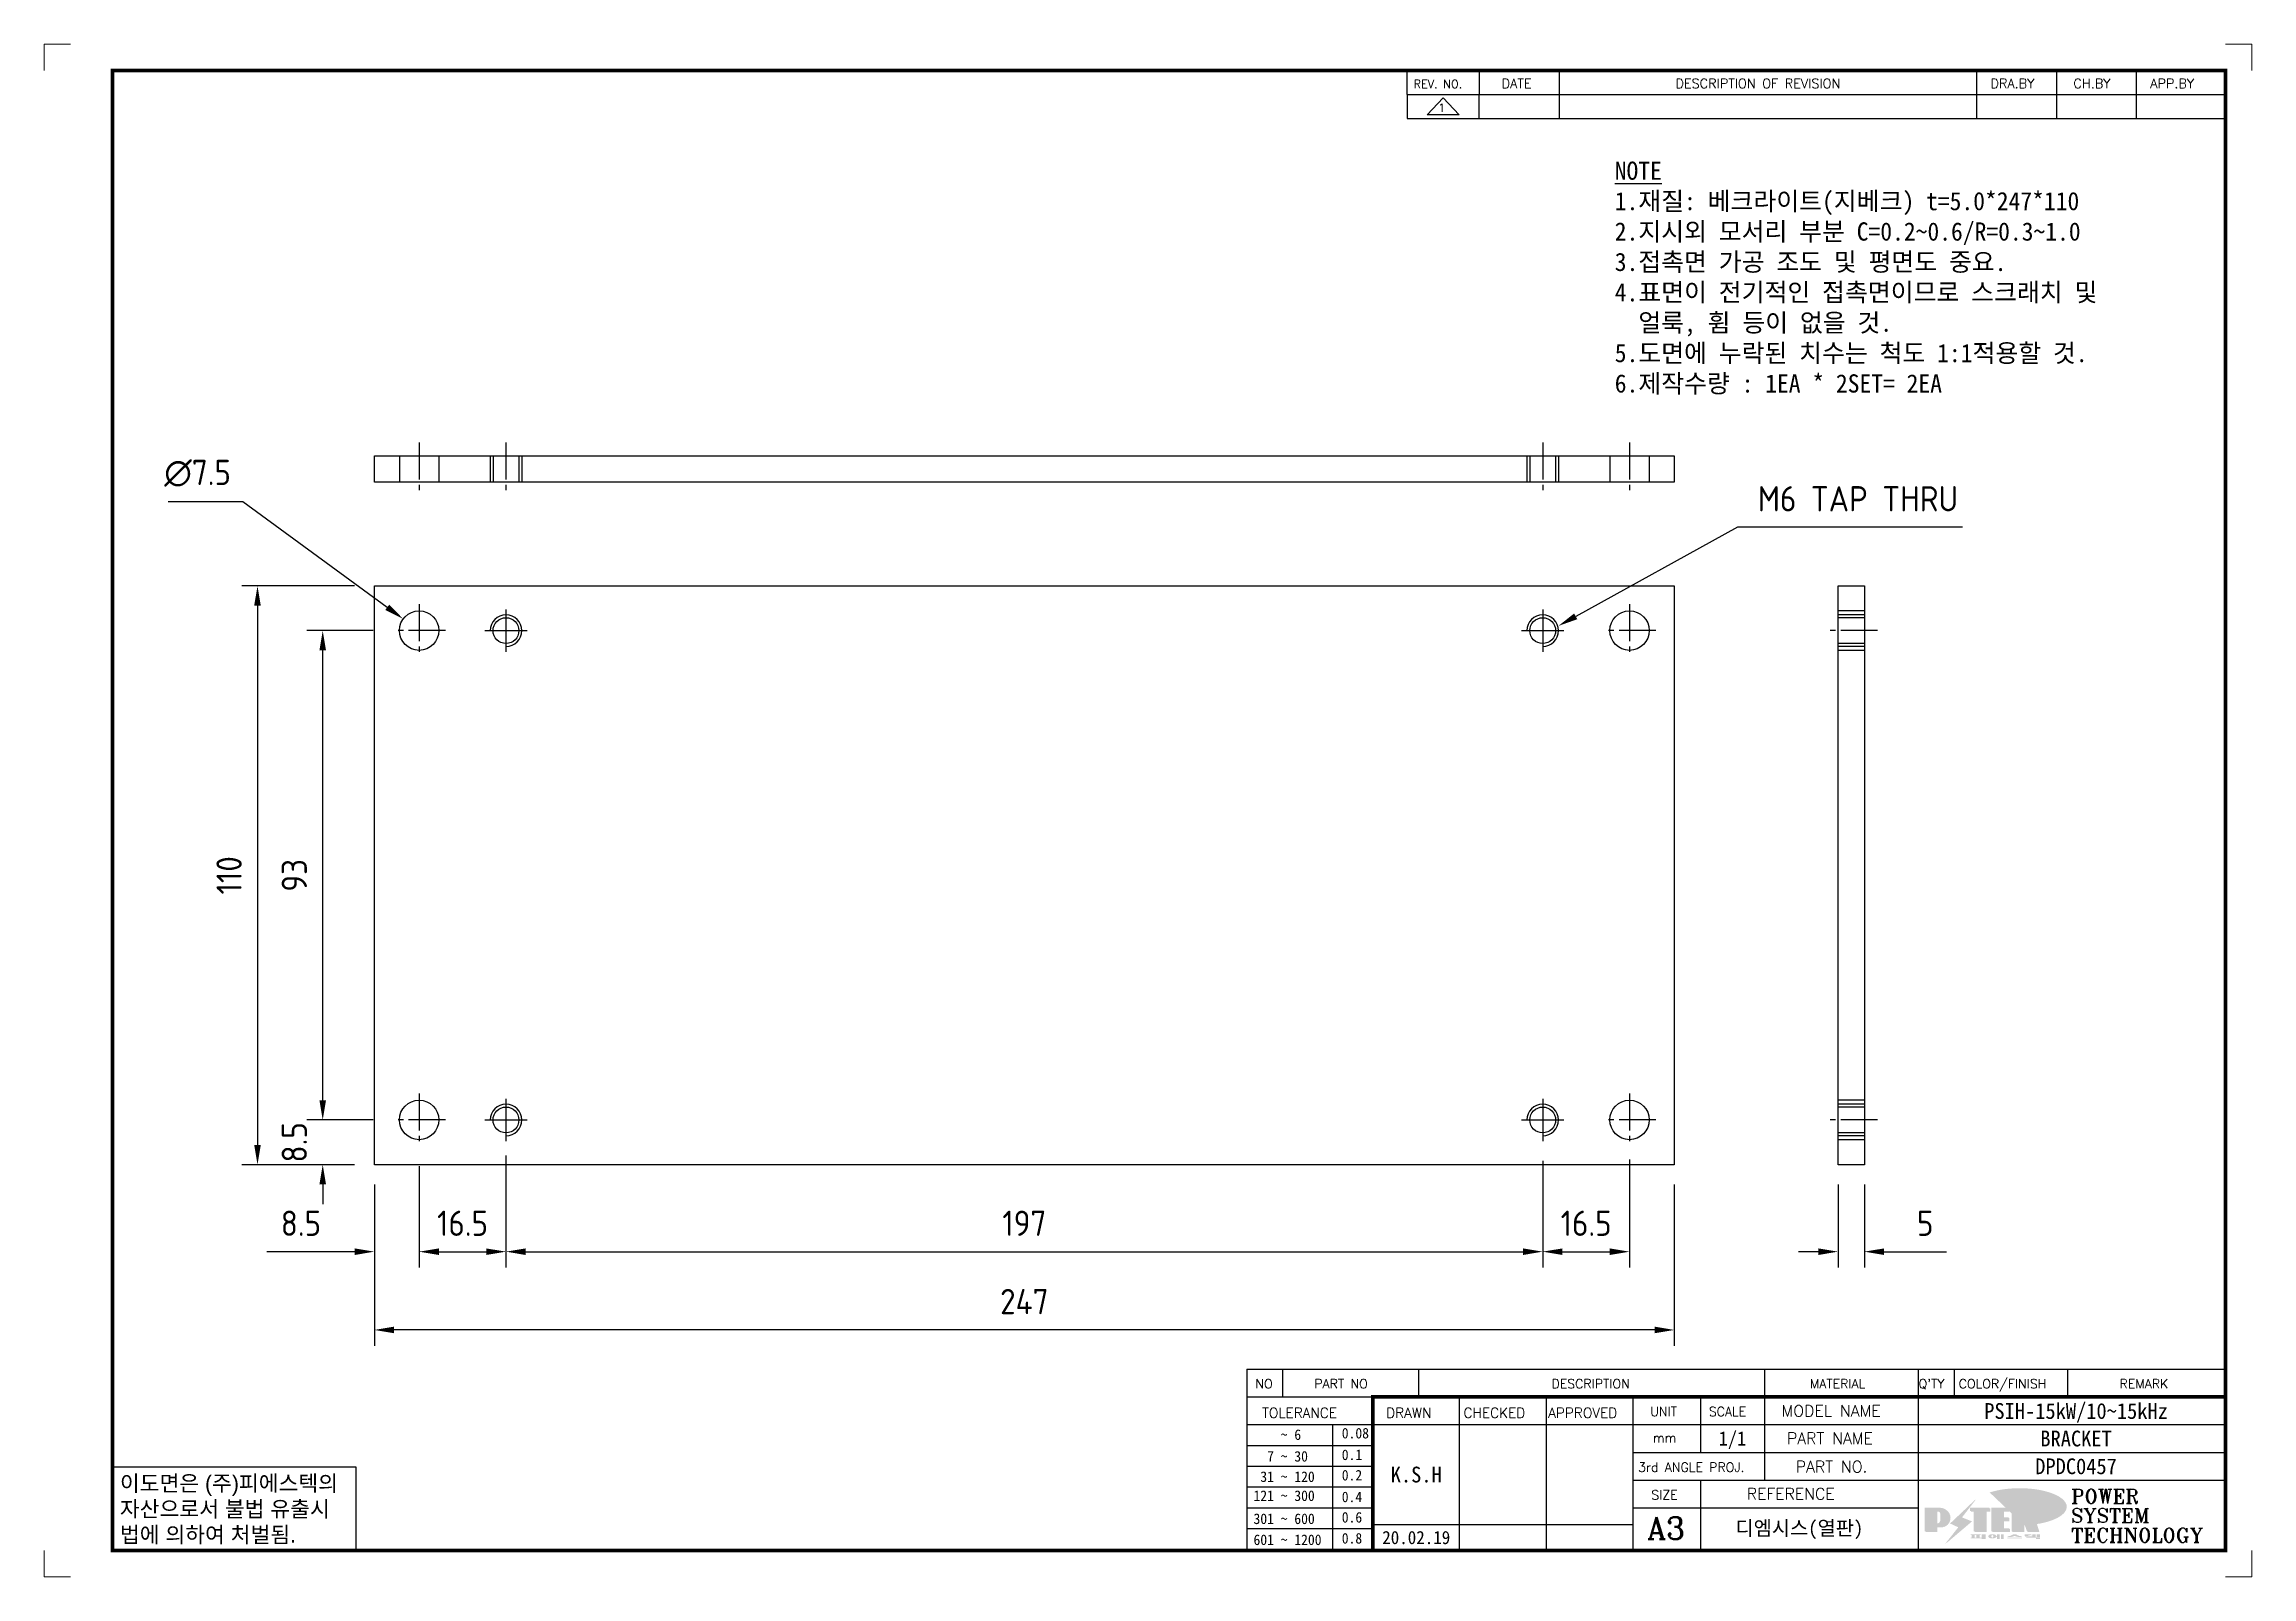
# Model space of a CAD drawing. Header units: millimetres. Extents: x 24815 to 37207, y -9299 to 5469.
# Drawn here: x 27262.5 to 27682, y -3978.8 to -3687.5 of the extents above; entities that cross this region are included whole.
import ezdxf
from ezdxf.enums import TextEntityAlignment as Align

# ---------------------------------------------------------------- set-up
doc = ezdxf.new("R2010")
doc.units = ezdxf.units.MM
for name, pattern in [('CENTER', [50.8, 31.75, -6.35, 6.35, -6.35]), ('CENTER1', [10, 7, -1, 1, -1]), ('HIDDEN', [9.525, 6.35, -3.175])]:
    doc.linetypes.add(name, pattern=pattern)
for name, color, linetype in [('CL', 1, 'CENTER'), ('FL', 3, 'Continuous'), ('FORMAT-1', 7, 'Continuous'), ('line', 3, 'Continuous')]:
    doc.layers.add(name, color=color, linetype=linetype)
doc.styles.add('h1', font='')
doc.styles.add('HAN', font='')
doc.styles.add('RC', font='ROMANC.SHX')
doc.styles.add('ROMANT', font='romant')
doc.styles.get("Standard").update_dxf_attribs({"font": 'ISOCP.SHX', "bigfont": 'WHGTXT.SHX'})
doc.styles.get('h1').set_extended_font_data('New Gulim')
doc.styles.get('HAN').set_extended_font_data('GulimChe')
doc.dimstyles.new('PS-1.5', dxfattribs={"dimscale": 1.5, "dimtxt": 3.2, "dimasz": 2.5, "dimexe": 2, "dimexo": 2.5, "dimgap": 2, "dimtad": 1, "dimtoh": 1, "dimrnd": 0.05, "dimzin": 12, "dimdsep": 46, "dimtxsty": 'Standard', "dimcen": 0, "dimclrt": 2, "dimazin": 3, "dimtfac": 1, "dimtofl": 0, "dimtmove": 0, "dimatfit": 3, "dimfxl": 0, "dimtolj": 1, "dimtzin": 0, "dimarcsym": 0})

msp = doc.modelspace()

# ---------------------------------------------------------------- texts
at = {"color": 2, "insert": (27560.96, -3709.794), "char_height": 3.465, "attachment_point": 1, "style": 'HAN'}
msp.add_mtext_dynamic_manual_height_columns('{\\LNOTE\\P}1.재질: 베크라이트(지베크) t=5.0*247*110\\P2.지시외 모서리 부분 C=0.2~0.6/R=0.3~1.0\\P3.접촉면 가공 조도 및 평면도 중요.\\P4.표면이 전기적인 접촉면이므로 스크래치 및\\P  얼룩, 휨 등이 없을 것.\\P5.도면에 누락된 치수는 척도 1:1적용할 것.\\P{\\C1;6.제작수량 : 1EA * 2SET= 2EA}', width=557.97864, gutter_width=769.295, heights=[0], dxfattribs=at)

# ---------------------------------------------------------------- blocks, each defined once
blk = doc.blocks.new('A$C25FC4D7C')
blk.add_circle((0, 0), 2.46)
at = {"layer": 'CL'}
for p, q in [((-4, 0), (4, 0)), ((0, 4), (0, -4))]:
    blk.add_line(p, q, dxfattribs=at)
at = {"layer": 'FL'}
blk.add_arc((0, 0), 3, 270, 180, dxfattribs=at)
blk = doc.blocks.new('A$C27F636C6')
at = {"color": 1, "linetype": 'CENTER1'}
for p, q in [((-229.5, 5), (-229.5, -5)), ((0.5, 5), (0.5, -5)), ((-224.5, 0), (-234.5, 0)), ((5.5, 0), (-4.5, 0)), ((-229.5, -88), (-229.5, -98)), ((0.5, -88), (0.5, -98)), ((-224.5, -93), (-234.5, -93)), ((5.5, -93), (-4.5, -93))]:
    blk.add_line(p, q, dxfattribs=at)
at = {"color": 32}
blk.add_lwpolyline([(-238, 8.5), (9, 8.5), (9, -101.5), (-238, -101.5)], close=True, dxfattribs=at)
for centre in [(-229.5, 0), (0.5, 0), (-229.5, -93), (0.5, -93)]:
    blk.add_circle(centre, 3.75, dxfattribs=at)
for p in [(-213, 0), (-16, 0), (-213, -93), (-16, -93)]:
    blk.add_blockref('A$C25FC4D7C', p)
blk = doc.blocks.new('re3')
at = {"color": 180}
for p, q in [((0, 0), (0, -4.55)), ((6.87, -0.64), (3.86, -3.91)), ((9.88, -3.91), (3.86, -3.91)), ((6.87, -0.64), (9.88, -3.91)), ((13.74, -4.55), (13.74, 0)), ((28.97, -4.55), (28.97, 0)), ((108.25, -4.55), (108.25, 0)), ((123.49, -4.55), (123.49, 0)), ((138.64, -4.55), (138.64, 0)), ((0, -4.55), (155.53, -4.55))]:
    blk.add_line(p, q, dxfattribs=at)
at = {"color": 2, "style": 'RC', "oblique": 15}
blk.add_attdef('REV.NO', text='', height=1.56, dxfattribs=at).set_placement((6.59, -2.56), align=Align.MIDDLE_CENTER)
blk.add_attdef('-1', text='', height=1.56, dxfattribs=at).set_placement((9.37, -1.66), align=Align.MIDDLE_LEFT)
at = {"color": 2, "style": 'HAN'}
for tag, p in [('REV.-DATE', (21.36, -2.28)), ('DRA.BY', (115.87, -2.28)), ('CH.BY', (131.07, -2.28)), ('APP.BY', (147.09, -2.28))]:
    blk.add_attdef(tag, text='', height=2.5, dxfattribs=at).set_placement(p, align=Align.MIDDLE_CENTER)
blk.add_attdef('DESCRIPTION-OF-REVISION', text='', height=2.5, dxfattribs=at).set_placement((31.61, -2.28), align=Align.MIDDLE_LEFT)
blk = doc.blocks.new('t3')
for p, q in [((0, 15.88), (46.25, 15.88)), ((0, 15.88), (0, 0)), ((46.25, 15.88), (46.25, 0)), ((0, 0), (46.25, 0))]:
    blk.add_line(p, q)
at = {"color": 1, "style": 'h1'}
for s, p in [('이도면은 (주)피에스텍의', (1.4, 11.29)), ('자산으로서 불법 유출시', (1.4, 6.41)), ('법에 의하여 처벌됨.', (1.4, 1.52))]:
    blk.add_text(s, height=3, dxfattribs=at).set_placement(p)
blk = doc.blocks.new('new LOGO')
at = {"layer": 'line'}
h = blk.add_hatch(color=1, dxfattribs=at)
h.paths.add_polyline_path([(41.5, 16.4), (54.3, 16.4, 1), (54.3, 82.9), (0, 82.9), (0, -0.1), (41.5, -0.1)])
h.paths.add_polyline_path([(41.5, 27.9), (41.5, 71.9), (43.6, 71.9, -0.414214), (54.6, 60.9), (54.6, 38.9, -0.414214), (43.6, 27.9)], flags=16)
h.paths.add_polyline_path([(214.7, 71.9), (227.5, 71.9), (227.5, 82.9), (159.7, 82.9), (159.7, 71.9), (172.5, 71.9), (172.5, -0.1), (214.7, -0.1)])
h.paths.add_polyline_path([(276, 37.4), (294.8, 37.4), (294.8, 49.1), (276, 49.1), (276, 71.9), (294.8, 71.9), (294.8, 82.9), (234.5, 82.9), (234.5, -0.1), (297, -0.1), (297, 10.9), (276, 10.9)])
h.paths.add_polyline_path([(347.2, 35.2), (359.7, -0.1), (400.5, -0.1), (379.6, 66.8), (399.7, 82.9), (380.6, 82.9), (347.2, 61.6), (347.2, 82.9), (305.5, 82.9), (305.5, -0.1), (347.2, -0.1)])
h = blk.add_hatch(color=250, dxfattribs=at)
h.paths.add_polyline_path([(44.5, 69.4), (46.6, 69.4, -0.129793), (52, 68, 0.221832), (43.6, 71.9), (41.5, 71.9), (41.5, 27.9), (43.6, 27.9, 0.02048), (44.5, 28)], flags=17)
h.paths.add_polyline_path([(44.5, 13.9), (57.3, 13.9, 0.72362), (77.1, 73.9, -0.679777), (54.3, 16.4), (41.5, 16.4), (41.5, -0.1), (3, -0.1), (3, -2.6), (44.5, -2.6)])
h.paths.add_polyline_path([(117.9, 14.2), (71.5, -44.4), (77.1, -39.6), (120.8, 15.6), (92, 28.9), (173.3, 106), (177.5, 111.4), (89.1, 27.6)])
h.paths.add_polyline_path([(162.7, 71.9), (162.7, 69.4), (172.5, 69.4), (172.5, 71.9)], flags=17)
h.paths.add_polyline_path([(217.7, 69.4), (230.5, 69.4), (230.5, 80.4), (227.5, 80.4), (227.5, 71.9), (214.7, 71.9), (214.7, -0.1), (175.5, -0.1), (175.5, -2.6), (217.7, -2.6)])
h.paths.add_polyline_path([(297.8, 46.6), (294.8, 46.6), (294.8, 37.4), (276, 37.4), (276, 10.9), (279, 10.9), (279, 34.9), (297.8, 34.9)])
h.paths.add_polyline_path([(300, 8.4), (297, 8.4), (297, -0.1), (237.5, -0.1), (237.5, -2.6), (300, -2.6)])
h.paths.add_polyline_path([(297.8, 80.4), (294.8, 80.4), (294.8, 71.9), (276, 71.9), (276, 49.1), (279, 49.1), (279, 69.4), (297.8, 69.4)])
h.paths.add_polyline_path([(350.2, 80.4), (347.2, 80.4), (347.2, 61.6), (350.2, 63.5)])
h.paths.add_polyline_path([(350.2, 26.7), (347.2, 35.2), (347.2, -0.1), (308.5, -0.1), (308.5, -2.6), (350.2, -2.6)])
h.paths.add_polyline_path([(402.7, 80.4), (396.5, 80.4), (379.6, 66.8), (400.5, -0.1), (361.8, -0.1), (362.7, -2.6), (403.5, -2.6), (382.6, 64.3)])
blk.add_hatch(color=5, dxfattribs=at).paths.add_polyline_path([(166.3, 35), (131, 49), (180.4, 112.7), (92, 28.9), (120.8, 15.6), (74.4, -43)])
h = blk.add_hatch(color=253, dxfattribs=at)
edge = h.paths.add_edge_path()
edge.add_ellipse((333.9, 86.4), major_axis=(-165.9, 0), ratio=0.39426, start_angle=111.51268, end_angle=334.46902)
edge.add_ellipse((314.1, 81.2), major_axis=(-153.7, 0), ratio=0.40699, start_angle=121.30662, end_angle=327.74369, ccw=False)
edge.add_line((394, 27.8), (394.7, 25.6))
h = blk.add_hatch(color=250, dxfattribs=at)
edge = h.paths.add_edge_path()
edge.add_ellipse((237.8, -17.6), major_axis=(-14.3, 0), ratio=0.526336, start_angle=192.2456, end_angle=269.07481)
edge.add_line((238.1, -10.1), (237.6, -10.1))
edge.add_ellipse((237.8, -17.6), major_axis=(-14.3, 0), ratio=0.526336, start_angle=270.92519, end_angle=449.07481)
edge.add_line((237.6, -25.1), (238.1, -25.1))
edge.add_ellipse((237.8, -17.6), major_axis=(-14.3, 0), ratio=0.526336, start_angle=450.92519, end_angle=527.7544)
edge.add_line((251.7, -19.2), (254.1, -19.2))
edge.add_line((254.1, -19.2), (254.1, -27.1))
edge.add_line((254.1, -27.1), (263.1, -27.1))
edge.add_line((263.1, -27.1), (263.1, -10.1))
edge.add_line((263.1, -10.1), (254.1, -10.1))
edge.add_line((254.1, -10.1), (254.1, -16))
edge.add_line((254.1, -16), (251.7, -16))
h.paths.add_polyline_path([(241, -16.4), (241, -18.7, -1), (234.4, -18.7), (234.4, -16.4, -1)], flags=16)
h.paths.add_polyline_path([(278.2, -10.1), (268.1, -10.1), (268.1, -27.1), (278.2, -27.1)])
h.paths.add_polyline_path([(310.3, -10.1), (310.3, -11.1, -0.157169), (289.3, -17.5), (294, -19.9, 0.128407), (316.3, -15.9, 0.128407), (338.6, -19.9), (343.3, -17.5, -0.157169), (322.2, -11.1), (322.2, -10.1)])
h.paths.add_polyline_path([(342.1, -25.1), (342.1, -22.3), (290.4, -22.3), (290.4, -25.1)])
h.paths.add_polyline_path([(352, -10.1), (352, -16.2, 0.414214), (354, -18.2), (378.7, -18.2), (378.7, -19.6), (390.2, -19.6), (390.2, -10.1), (378.7, -10.1), (378.7, -13.6), (374.7, -13.6), (374.7, -15.1), (378.7, -15.1), (378.7, -16.2), (364.7, -16.2), (364.7, -15.1), (371.2, -15.1), (371.2, -13.6), (364.7, -13.6), (364.7, -12.6), (374.7, -12.6), (374.7, -10.1)])
h.paths.add_polyline_path([(393.8, -10.1), (393.8, -19.6), (405, -19.6), (405, -10.1)])
h.paths.add_polyline_path([(405, -27.1), (405, -20.9), (356.8, -20.9), (356.8, -23), (391.8, -23), (391.8, -27.1)])
h.paths.add_polyline_path([(200.4, -10.1), (200.4, -22.3), (193.2, -22.3), (193.2, -12.6), (196.6, -12.6), (196.6, -10.1), (161, -10.1), (161, -12.6), (164.5, -12.6), (164.5, -22.3), (161, -22.3), (161, -25.1), (200.4, -25.1), (200.4, -27.1), (213.9, -27.1), (213.9, -10.1)])
h.paths.add_polyline_path([(182, -12.6), (175.6, -12.6), (175.6, -22.3), (182, -22.3)], flags=17)
blk = doc.blocks.new('format-3')
at = {"color": 3, "lineweight": 9}
for p, q in [((0, 286.3), (0, 291.3)), ((5, 291.3), (0, 291.3)), ((414.5, 291.3), (419.5, 291.3)), ((419.5, 286.3), (419.5, 291.3)), ((0, 5), (0, 0)), ((419.5, 5), (419.5, 0)), ((5, 0), (0, 0)), ((414.5, 0), (419.5, 0))]:
    blk.add_line(p, q, dxfattribs=at)
at = {"color": 180}
for p, q in [((258.97, 281.75), (258.97, 286.3)), ((272.71, 281.75), (272.71, 286.3)), ((287.94, 281.75), (287.94, 286.3)), ((367.22, 281.75), (367.22, 286.3)), ((382.45, 281.75), (382.45, 286.3)), ((397.61, 281.75), (397.61, 286.3)), ((258.97, 281.75), (414.5, 281.75)), ((228.5, 39.49), (228.5, 5)), ((228.5, 39.49), (414.5, 39.49)), ((235.29, 39.49), (235.29, 34.21)), ((261.24, 34.21), (261.24, 39.49)), ((326.9, 39.49), (326.9, 34.21)), ((356.11, 39.49), (356.11, 34.21)), ((362.93, 39.49), (362.93, 34.21)), ((384.48, 39.49), (384.48, 34.21)), ((228.5, 34.21), (252.48, 34.21)), ((268.96, 5), (268.96, 34.21)), ((285.45, 5), (285.45, 34.21)), ((301.94, 5), (301.94, 34.21)), ((314.72, 34.21), (314.72, 23.65)), ((326.9, 34.21), (326.9, 18.37)), ((356.11, 34.21), (356.11, 5)), ((228.5, 28.93), (252.48, 28.93)), ((244.89, 5.23), (244.89, 28.93)), ((252.48, 28.93), (414.5, 28.93)), ((228.5, 24.98), (252.48, 24.98)), ((228.5, 21.03), (252.48, 21.03)), ((301.94, 23.65), (414.5, 23.65)), ((228.5, 17.08), (252.48, 17.08)), ((301.94, 18.37), (414.5, 18.37)), ((314.72, 18.37), (314.72, 5)), ((228.5, 13.13), (252.48, 13.13)), ((301.94, 13.09), (356.11, 13.09)), ((228.5, 9.18), (252.48, 9.18)), ((252.48, 9.95), (301.94, 9.95))]:
    blk.add_line(p, q, dxfattribs=at)
at = {"const_width": 0.7}
blk.add_lwpolyline([(252.48, 5), (252.48, 34.21), (414.5, 34.21)], dxfattribs=at)
at = {"layer": 'FORMAT-1', "const_width": 0.7}
blk.add_lwpolyline([(13, 5), (13, 286.3), (414.5, 286.3), (414.5, 5)], close=True, dxfattribs=at)
blk.add_blockref('t3', (13, 5))
at = {"xscale": 0.05400000000000027, "yscale": 0.05400000000000027, "zscale": 0.05400000000000027}
blk.add_blockref('new LOGO', (357.35, 8.65), dxfattribs=at)
at = {"color": 2}
for s, height, style, p in [('REV. NO.', 1.56, 'RC', (260.23, 282.95)), ('DATE', 1.788, 'RC', (276.95, 282.94)), ('DESCRIPTION OF REVISION', 1.7875, 'RC', (309.98, 282.94)), ('DRA.BY', 1.788, 'RC', (369.83, 282.94)), ('CH.BY', 1.788, 'RC', (385.59, 282.94)), ('APP.BY', 1.788, 'RC', (400.18, 282.94)), ('COLOR/FINISH', 1.7424, 'RC', (363.8, 35.83)), ('NO', 1.742, 'RC', (230.16, 35.83)), ('PART NO', 1.742, 'RC', (241.36, 35.83)), ('DESCRIPTION', 1.7424, 'RC', (286.43, 35.83)), ('MATERIAL', 1.742, 'RC', (335.52, 35.83)), ("Q'TY", 1.742, 'RC', (356.17, 35.83)), ('REMARK', 1.742, 'RC', (394.37, 35.83)), (' TOLERANCE', 1.9, 'RC', (230.11, 30.22)), ('DRAWN', 1.9, 'RC', (255, 30.22)), ('CHECKED', 1.9, 'RC', (269.71, 30.22)), ('APPROVED', 1.9, 'RC', (285.8, 30.22)), ('UNIT', 1.742, 'RC', (305.19, 30.55)), ('SCALE', 1.742, 'RC', (316.32, 30.55)), ('MODEL NAME', 2.178, 'RC', (330.12, 30.46)), ('    ~ 6', 2, 'HAN', (229.8, 26.03)), ('0.08', 2, 'HAN', (246.57, 26.31)), ('mm', 1.742, 'RC', (305.67, 25.56)), ('PART NAME', 2.178, 'RC', (331.17, 25.24)), ('  7 ~ 30', 2, 'HAN', (229.8, 21.91)), ('0.1', 2, 'HAN', (246.57, 22.2)), ('3rd ANGLE PROJ.', 1.7424, 'RC', (302.87, 19.97)), ('PART NO.', 2.178, 'RC', (332.84, 19.85)), (' 31 ~ 120', 2, 'HAN', (229.8, 18.04)), ('0.2', 2, 'HAN', (246.57, 18.32)), ('REFERENCE', 2.178, 'RC', (323.52, 14.69)), ('121 ~ 300', 2, 'HAN', (229.8, 14.42)), ('0.4', 2, 'HAN', (246.57, 14.2)), ('SIZE', 1.742, 'RC', (305.39, 14.71)), ('301 ~ 600', 2, 'HAN', (229.8, 10.04)), ('0.6', 2, 'HAN', (246.57, 10.32)), ('601 ~ 1200', 2, 'HAN', (229.8, 6.05)), ('0.8', 2, 'HAN', (246.57, 6.33))]:
    blk.add_text(s, height=height, dxfattribs=dict(at, style=style)).set_placement(p)
at = {"style": 'ROMANT'}
for s, p in [('POWER', (385.15, 13.96)), ('SYSTEM', (385.15, 10.31)), ('TECHNOLOGY', (385.15, 6.56))]:
    blk.add_text(s, height=2.7, dxfattribs=at).set_placement(p)
at = {"color": 2, "lineweight": 25, "style": 'RC'}
blk.add_text('A3', height=4.182, dxfattribs=at).set_placement((304.61, 7.14))
at = {"style": 'HAN'}
for tag, height, p in [('MODEL-NAME', 3, (386.1, 31.53)), ('SCALE', 2.7, (320.81, 26.29)), ('PART-NAME', 3, (386.1, 26.29)), ('CH-BY', 3, (277.21, 19.44)), ('PART-NO', 3, (386.1, 21.01)), ('DRA-BY', 3, (260.72, 19.44)), ('APP-BY', 3, (293.7, 19.44)), ('DRA-DATE', 2.5, (260.72, 7.47)), ('CH-DATE', 2.5, (277.21, 7.47)), ('APP-DATE', 2.5, (293.7, 7.47)), ('관련업체', 3, (333.52, 9.26))]:
    blk.add_attdef(tag, text='', height=height, dxfattribs=at).set_placement(p, align=Align.MIDDLE_CENTER)
blk = doc.blocks.new('*D665')
at = {"color": 0, "lineweight": -2}
for p, q in [((27333.77, -3900.69), (27333.77, -3919.97)), ((27325.27, -3904.19), (27325.27, -3919.97)), ((27321.52, -3916.97), (27304.85, -3916.97)), ((27337.52, -3916.97), (27341.27, -3916.97))]:
    blk.add_line(p, q, dxfattribs=at)
at = {"color": 0}
for points in [[(27321.52, -3916.35), (27321.52, -3917.6), (27325.27, -3916.97)], [(27337.52, -3916.35), (27337.52, -3917.6), (27333.77, -3916.97)]]:
    blk.add_solid(points, dxfattribs=at)
at = {"layer": 'Defpoints', "color": 0}
for p in [(27333.77, -3896.94), (27325.27, -3900.44), (27333.77, -3916.97)]:
    blk.add_point(p, dxfattribs=at)
at = {"color": 2, "insert": (27311.31, -3911.57), "char_height": 4.8, "attachment_point": 5}
blk.add_mtext('\\A1;8.5', dxfattribs=at)
blk = doc.blocks.new('*D666')
at = {"color": 0, "lineweight": -2}
for p, q in [((27333.77, -3900.69), (27333.77, -3919.97)), ((27350.27, -3898.69), (27350.27, -3919.97)), ((27337.52, -3916.97), (27346.52, -3916.97))]:
    blk.add_line(p, q, dxfattribs=at)
at = {"color": 0}
for points in [[(27337.52, -3916.35), (27337.52, -3917.6), (27333.77, -3916.97)], [(27346.52, -3916.35), (27346.52, -3917.6), (27350.27, -3916.97)]]:
    blk.add_solid(points, dxfattribs=at)
at = {"layer": 'Defpoints', "color": 0}
for p in [(27333.77, -3896.94), (27350.27, -3894.94), (27350.27, -3916.97)]:
    blk.add_point(p, dxfattribs=at)
at = {"color": 2, "insert": (27342.02, -3911.57), "char_height": 4.8, "attachment_point": 5}
blk.add_mtext('\\A1;16.5', dxfattribs=at)
blk = doc.blocks.new('*D667')
at = {"color": 0, "lineweight": -2}
for p, q in [((27350.27, -3898.69), (27350.27, -3919.97)), ((27547.27, -3899.69), (27547.27, -3919.97)), ((27354.02, -3916.97), (27543.52, -3916.97))]:
    blk.add_line(p, q, dxfattribs=at)
at = {"color": 0}
for points in [[(27354.02, -3916.35), (27354.02, -3917.6), (27350.27, -3916.97)], [(27543.52, -3916.35), (27543.52, -3917.6), (27547.27, -3916.97)]]:
    blk.add_solid(points, dxfattribs=at)
at = {"layer": 'Defpoints', "color": 0}
for p in [(27350.27, -3894.94), (27547.27, -3895.94), (27547.27, -3916.97)]:
    blk.add_point(p, dxfattribs=at)
at = {"color": 2, "insert": (27448.77, -3911.57), "char_height": 4.8, "attachment_point": 5}
blk.add_mtext('\\A1;197', dxfattribs=at)
blk = doc.blocks.new('*D668')
at = {"color": 0, "lineweight": -2}
for p, q in [((27547.27, -3899.69), (27547.27, -3919.97)), ((27563.77, -3899.44), (27563.77, -3919.97)), ((27551.02, -3916.97), (27560.02, -3916.97))]:
    blk.add_line(p, q, dxfattribs=at)
at = {"color": 0}
for points in [[(27551.02, -3916.35), (27551.02, -3917.6), (27547.27, -3916.97)], [(27560.02, -3916.35), (27560.02, -3917.6), (27563.77, -3916.97)]]:
    blk.add_solid(points, dxfattribs=at)
at = {"layer": 'Defpoints', "color": 0}
for p in [(27547.27, -3895.94), (27563.77, -3895.69), (27563.77, -3916.97)]:
    blk.add_point(p, dxfattribs=at)
at = {"color": 2, "insert": (27555.52, -3911.57), "char_height": 4.8, "attachment_point": 5}
blk.add_mtext('\\A1;16.5', dxfattribs=at)
blk = doc.blocks.new('*D669')
at = {"color": 0, "lineweight": -2}
for p, q in [((27325.27, -3904.19), (27325.27, -3934.85)), ((27572.27, -3904.19), (27572.27, -3934.85)), ((27568.52, -3931.85), (27329.02, -3931.85))]:
    blk.add_line(p, q, dxfattribs=at)
at = {"color": 0}
for points in [[(27329.02, -3931.22), (27329.02, -3932.47), (27325.27, -3931.85)], [(27568.52, -3931.22), (27568.52, -3932.47), (27572.27, -3931.85)]]:
    blk.add_solid(points, dxfattribs=at)
at = {"layer": 'Defpoints', "color": 0}
for p in [(27325.27, -3900.44), (27572.27, -3900.44), (27325.27, -3931.85)]:
    blk.add_point(p, dxfattribs=at)
at = {"color": 2, "insert": (27448.77, -3926.45), "char_height": 4.8, "attachment_point": 5}
blk.add_mtext('\\A1;247', dxfattribs=at)
blk = doc.blocks.new('*D670')
at = {"color": 0, "lineweight": -2}
for p, q in [((27315.45, -3888.19), (27315.45, -3884.44)), ((27325.02, -3891.94), (27312.45, -3891.94)), ((27321.52, -3900.44), (27312.45, -3900.44)), ((27315.45, -3904.19), (27315.45, -3907.94))]:
    blk.add_line(p, q, dxfattribs=at)
at = {"color": 0}
for points in [[(27314.83, -3888.19), (27316.08, -3888.19), (27315.45, -3891.94)], [(27314.83, -3904.19), (27316.08, -3904.19), (27315.45, -3900.44)]]:
    blk.add_solid(points, dxfattribs=at)
at = {"layer": 'Defpoints', "color": 0}
for p in [(27315.45, -3891.94), (27328.77, -3891.94), (27325.27, -3900.44)]:
    blk.add_point(p, dxfattribs=at)
at = {"color": 2, "insert": (27310.05, -3896.19), "char_height": 4.8, "attachment_point": 5, "rotation": 90}
blk.add_mtext('\\A1;8.5', dxfattribs=at)
blk = doc.blocks.new('*D671')
at = {"color": 0, "lineweight": -2}
for p, q in [((27325.02, -3798.94), (27312.45, -3798.94)), ((27315.45, -3888.19), (27315.45, -3802.69)), ((27325.02, -3891.94), (27312.45, -3891.94))]:
    blk.add_line(p, q, dxfattribs=at)
at = {"color": 0}
for points in [[(27314.83, -3802.69), (27316.08, -3802.69), (27315.45, -3798.94)], [(27314.83, -3888.19), (27316.08, -3888.19), (27315.45, -3891.94)]]:
    blk.add_solid(points, dxfattribs=at)
at = {"layer": 'Defpoints', "color": 0}
for p in [(27315.45, -3798.94), (27328.77, -3798.94), (27328.77, -3891.94)]:
    blk.add_point(p, dxfattribs=at)
at = {"color": 2, "insert": (27310.05, -3845.44), "char_height": 4.8, "attachment_point": 5, "rotation": 90}
blk.add_mtext('\\A1;93', dxfattribs=at)
blk = doc.blocks.new('*D672')
at = {"color": 0, "lineweight": -2}
for p, q in [((27321.52, -3790.44), (27300.06, -3790.44)), ((27303.06, -3794.19), (27303.06, -3896.69)), ((27321.52, -3900.44), (27300.06, -3900.44))]:
    blk.add_line(p, q, dxfattribs=at)
at = {"color": 0}
for points in [[(27302.43, -3794.19), (27303.68, -3794.19), (27303.06, -3790.44)], [(27302.43, -3896.69), (27303.68, -3896.69), (27303.06, -3900.44)]]:
    blk.add_solid(points, dxfattribs=at)
at = {"layer": 'Defpoints', "color": 0}
for p in [(27325.27, -3790.44), (27303.06, -3900.44), (27325.27, -3900.44)]:
    blk.add_point(p, dxfattribs=at)
at = {"color": 2, "insert": (27297.66, -3845.44), "char_height": 4.8, "attachment_point": 5, "rotation": 90}
blk.add_mtext('\\A1;110', dxfattribs=at)
blk = doc.blocks.new('*D673')
at = {"color": 0, "lineweight": -2}
for p, q in [((27286.06, -3774.42), (27300.3, -3774.42)), ((27300.3, -3774.42), (27327.72, -3794.51))]:
    blk.add_line(p, q, dxfattribs=at)
at = {"color": 0}
blk.add_solid([(27328.09, -3794), (27327.35, -3795.01), (27330.75, -3796.72)], dxfattribs=at)
at = {"layer": 'Defpoints', "color": 0}
for p in [(27330.75, -3796.72), (27336.8, -3801.15)]:
    blk.add_point(p, dxfattribs=at)
at = {"color": 2, "insert": (27291.68, -3769.02), "char_height": 4.8, "attachment_point": 5}
blk.add_mtext('\\A1;∅7.5', dxfattribs=at)
blk = doc.blocks.new('*D674')
at = {"color": 0, "lineweight": -2}
for p, q in [((27603.39, -3904.19), (27603.39, -3919.97)), ((27608.39, -3904.19), (27608.39, -3919.97)), ((27599.64, -3916.97), (27595.89, -3916.97)), ((27612.14, -3916.97), (27624.01, -3916.97))]:
    blk.add_line(p, q, dxfattribs=at)
at = {"color": 0}
for points in [[(27599.64, -3916.35), (27599.64, -3917.6), (27603.39, -3916.97)], [(27612.14, -3916.35), (27612.14, -3917.6), (27608.39, -3916.97)]]:
    blk.add_solid(points, dxfattribs=at)
at = {"layer": 'Defpoints', "color": 0}
for p in [(27603.39, -3900.44), (27608.39, -3900.44), (27608.39, -3916.97)]:
    blk.add_point(p, dxfattribs=at)
at = {"color": 2, "insert": (27619.95, -3911.57), "char_height": 4.8, "attachment_point": 5}
blk.add_mtext('\\A1;5', dxfattribs=at)
blk = doc.blocks.new('*D675')
at = {"color": 0, "lineweight": -2}
for p, q in [((27584.27, -3779.28), (27553.54, -3796.23)), ((27627.07, -3779.28), (27584.27, -3779.28))]:
    blk.add_line(p, q, dxfattribs=at)
at = {"color": 0}
blk.add_solid([(27553.24, -3795.68), (27553.84, -3796.77), (27550.26, -3798.04)], dxfattribs=at)
at = {"layer": 'Defpoints', "color": 0}
for p in [(27550.26, -3798.04), (27545, -3800.93)]:
    blk.add_point(p, dxfattribs=at)
at = {"color": 2, "insert": (27607.17, -3773.88), "char_height": 4.8, "attachment_point": 5}
blk.add_mtext('\\A1;M6 TAP THRU', dxfattribs=at)

# ---------------------------------------------------------------- dimensions: what is measured, and where the dimension line sits
dim = msp.add_diameter_dim_2p(p1=(27545.001, -3800.933), p2=(27550.255, -3798.036), text='<> TAP THRU', dimstyle='PS-1.5', override={"dimpost": 'M<>'})
dim.commit()
dim.dimension.update_dxf_attribs({"geometry": '*D675', "text_midpoint": (27607.173, -3779.285), "dimtype": 163})
dim = msp.add_diameter_dim_2p(p1=(27336.799, -3801.154), p2=(27330.748, -3796.722), dimstyle='PS-1.5')
dim.commit()
dim.dimension.update_dxf_attribs({"geometry": '*D673', "text_midpoint": (27291.683, -3774.421), "dimtype": 163})
dim = msp.add_linear_dim(base=(27303.055, -3900.438), p1=(27325.273, -3790.438), p2=(27325.273, -3900.438), angle=90, dimstyle='PS-1.5')
dim.commit()
dim.dimension.update_dxf_attribs({"geometry": '*D672', "text_midpoint": (27297.655, -3845.438)})
dim = msp.add_linear_dim(base=(27315.452, -3798.938), p1=(27328.773, -3891.938), p2=(27328.773, -3798.938), angle=90, dimstyle='PS-1.5', override={"dimtmove": 1})
dim.commit()
dim.dimension.update_dxf_attribs({"geometry": '*D671', "text_midpoint": (27310.052, -3845.438)})
dim = msp.add_linear_dim(base=(27315.452, -3891.938), p1=(27325.273, -3900.438), p2=(27328.773, -3891.938), angle=90, dimstyle='PS-1.5')
dim.commit()
dim.dimension.update_dxf_attribs({"geometry": '*D670', "text_midpoint": (27315.452, -3896.188), "dimtype": 160})
dim = msp.add_linear_dim(base=(27333.773, -3916.973), p1=(27325.273, -3900.438), p2=(27333.773, -3896.938), dimstyle='PS-1.5')
dim.commit()
dim.dimension.update_dxf_attribs({"geometry": '*D665', "text_midpoint": (27311.314, -3916.973), "dimtype": 160})
for base, p1, p2, picture, middle in [((27350.273, -3916.973), (27333.773, -3896.938), (27350.273, -3894.938), '*D666', (27342.023, -3911.573)), ((27547.273, -3916.973), (27350.273, -3894.938), (27547.273, -3895.938), '*D667', (27448.773, -3911.573)), ((27563.773, -3916.973), (27547.273, -3895.938), (27563.773, -3895.688), '*D668', (27555.523, -3911.573))]:
    dim = msp.add_linear_dim(base=base, p1=p1, p2=p2, dimstyle='PS-1.5', override={"dimtmove": 1})
    dim.commit()
    dim.dimension.update_dxf_attribs({"geometry": picture, "text_midpoint": middle})
for base, p1, p2, picture, middle in [((27325.273, -3931.846), (27572.273, -3900.438), (27325.273, -3900.438), '*D669', (27448.773, -3926.446)), ((27608.39, -3916.973), (27603.39, -3900.438), (27608.39, -3900.438), '*D674', (27619.949, -3911.573))]:
    dim = msp.add_linear_dim(base=base, p1=p1, p2=p2, dimstyle='PS-1.5')
    dim.commit()
    dim.dimension.update_dxf_attribs({"geometry": picture, "text_midpoint": middle})

# ---------------------------------------------------------------- linework, layer by layer
at = {"color": 2, "linetype": 'HIDDEN'}
for p, q in [((27330.023, -3765.713), (27330.023, -3770.713)), ((27337.523, -3765.713), (27337.523, -3770.713)), ((27347.273, -3765.713), (27347.273, -3770.713)), ((27347.815, -3765.713), (27347.815, -3770.713)), ((27352.732, -3765.713), (27352.732, -3770.713)), ((27353.273, -3765.713), (27353.273, -3770.713)), ((27544.273, -3765.713), (27544.273, -3770.713)), ((27544.815, -3765.713), (27544.815, -3770.713)), ((27549.732, -3765.713), (27549.732, -3770.713)), ((27550.273, -3765.713), (27550.273, -3770.713)), ((27560.023, -3765.713), (27560.023, -3770.713)), ((27567.523, -3765.713), (27567.523, -3770.713)), ((27608.39, -3795.188), (27603.39, -3795.188)), ((27608.39, -3802.688), (27603.39, -3802.688)), ((27608.39, -3888.188), (27603.39, -3888.188)), ((27608.39, -3895.688), (27603.39, -3895.688))]:
    msp.add_line(p, q, dxfattribs=at)
at = {"color": 1, "linetype": 'CENTER1'}
for p, q in [((27333.773, -3763.213), (27333.773, -3773.213)), ((27350.273, -3763.213), (27350.273, -3773.213)), ((27547.273, -3763.213), (27547.273, -3773.213)), ((27563.773, -3763.213), (27563.773, -3773.213)), ((27610.89, -3798.938), (27600.89, -3798.938)), ((27610.89, -3891.938), (27600.89, -3891.938))]:
    msp.add_line(p, q, dxfattribs=at)
at = {"color": 251, "linetype": 'HIDDEN'}
for p, q in [((27608.39, -3795.938), (27603.39, -3795.938)), ((27608.39, -3796.479), (27603.39, -3796.479)), ((27608.39, -3801.397), (27603.39, -3801.397)), ((27608.39, -3801.938), (27603.39, -3801.938)), ((27608.39, -3888.938), (27603.39, -3888.938)), ((27608.39, -3889.479), (27603.39, -3889.479)), ((27608.39, -3894.397), (27603.39, -3894.397)), ((27608.39, -3894.938), (27603.39, -3894.938))]:
    msp.add_line(p, q, dxfattribs=at)
at = {"color": 32}
for points in [[(27325.273, -3770.713), (27325.273, -3765.713), (27572.273, -3765.713), (27572.273, -3770.713)], [(27603.39, -3790.438), (27608.39, -3790.438), (27608.39, -3900.438), (27603.39, -3900.438)]]:
    msp.add_lwpolyline(points, close=True, dxfattribs=at)

# ---------------------------------------------------------------- block references
ref = msp.add_blockref('format-3', (27262.52, -3978.773))
ref.add_attrib('DRA-DATE', '20.02.19', dxfattribs={"height": 2.5, "style": 'HAN'}).set_placement((27523.24, -3971.298), align=Align.MIDDLE_CENTER)
ref.add_attrib('DRA-BY', 'K.S.H', dxfattribs={"height": 3, "style": 'HAN'}).set_placement((27523.24, -3959.331), align=Align.MIDDLE_CENTER)
ref.add_attrib('MODEL-NAME', 'PSIH-15kW/10~15kHz', dxfattribs={"lineweight": 35, "height": 3, "style": 'HAN'}).set_placement((27648.616, -3947.248), align=Align.MIDDLE_CENTER)
ref.add_attrib('PART-NAME', 'BRACKET', dxfattribs={"lineweight": 35, "height": 3, "style": 'HAN'}).set_placement((27648.616, -3952.479), align=Align.MIDDLE_CENTER)
ref.add_attrib('PART-NO', 'DPDC0457', dxfattribs={"lineweight": 35, "height": 3, "style": 'HAN'}).set_placement((27648.616, -3957.759), align=Align.MIDDLE_CENTER)
ref.add_attrib('SCALE', '1/1', dxfattribs={"height": 2.7, "style": 'HAN'}).set_placement((27583.328, -3952.479), align=Align.MIDDLE_CENTER)
ref.add_attrib('관련업체', '디엠시스(열판)', dxfattribs={"height": 2.75, "style": 'HAN'}).set_placement((27596.043, -3969.51), align=Align.MIDDLE_CENTER)
ref = msp.add_blockref('re3', (27521.486, -3697.023))
ref.add_attrib('REV.NO', '1', dxfattribs={"color": 2, "height": 1.56, "style": 'RC'}).set_placement((27528.074, -3699.58), align=Align.MIDDLE_CENTER)
msp.add_blockref('A$C27F636C6', (27563.273, -3798.938))

msp.set_redraw_order([(e.dxf.handle, doc.entitydb.next_handle()) for e in msp.query("TEXT MTEXT ATTDEF DIMENSION ARC_DIMENSION")])  # texts and dimensions are drawn at this point

doc.saveas('drawing.dxf')
